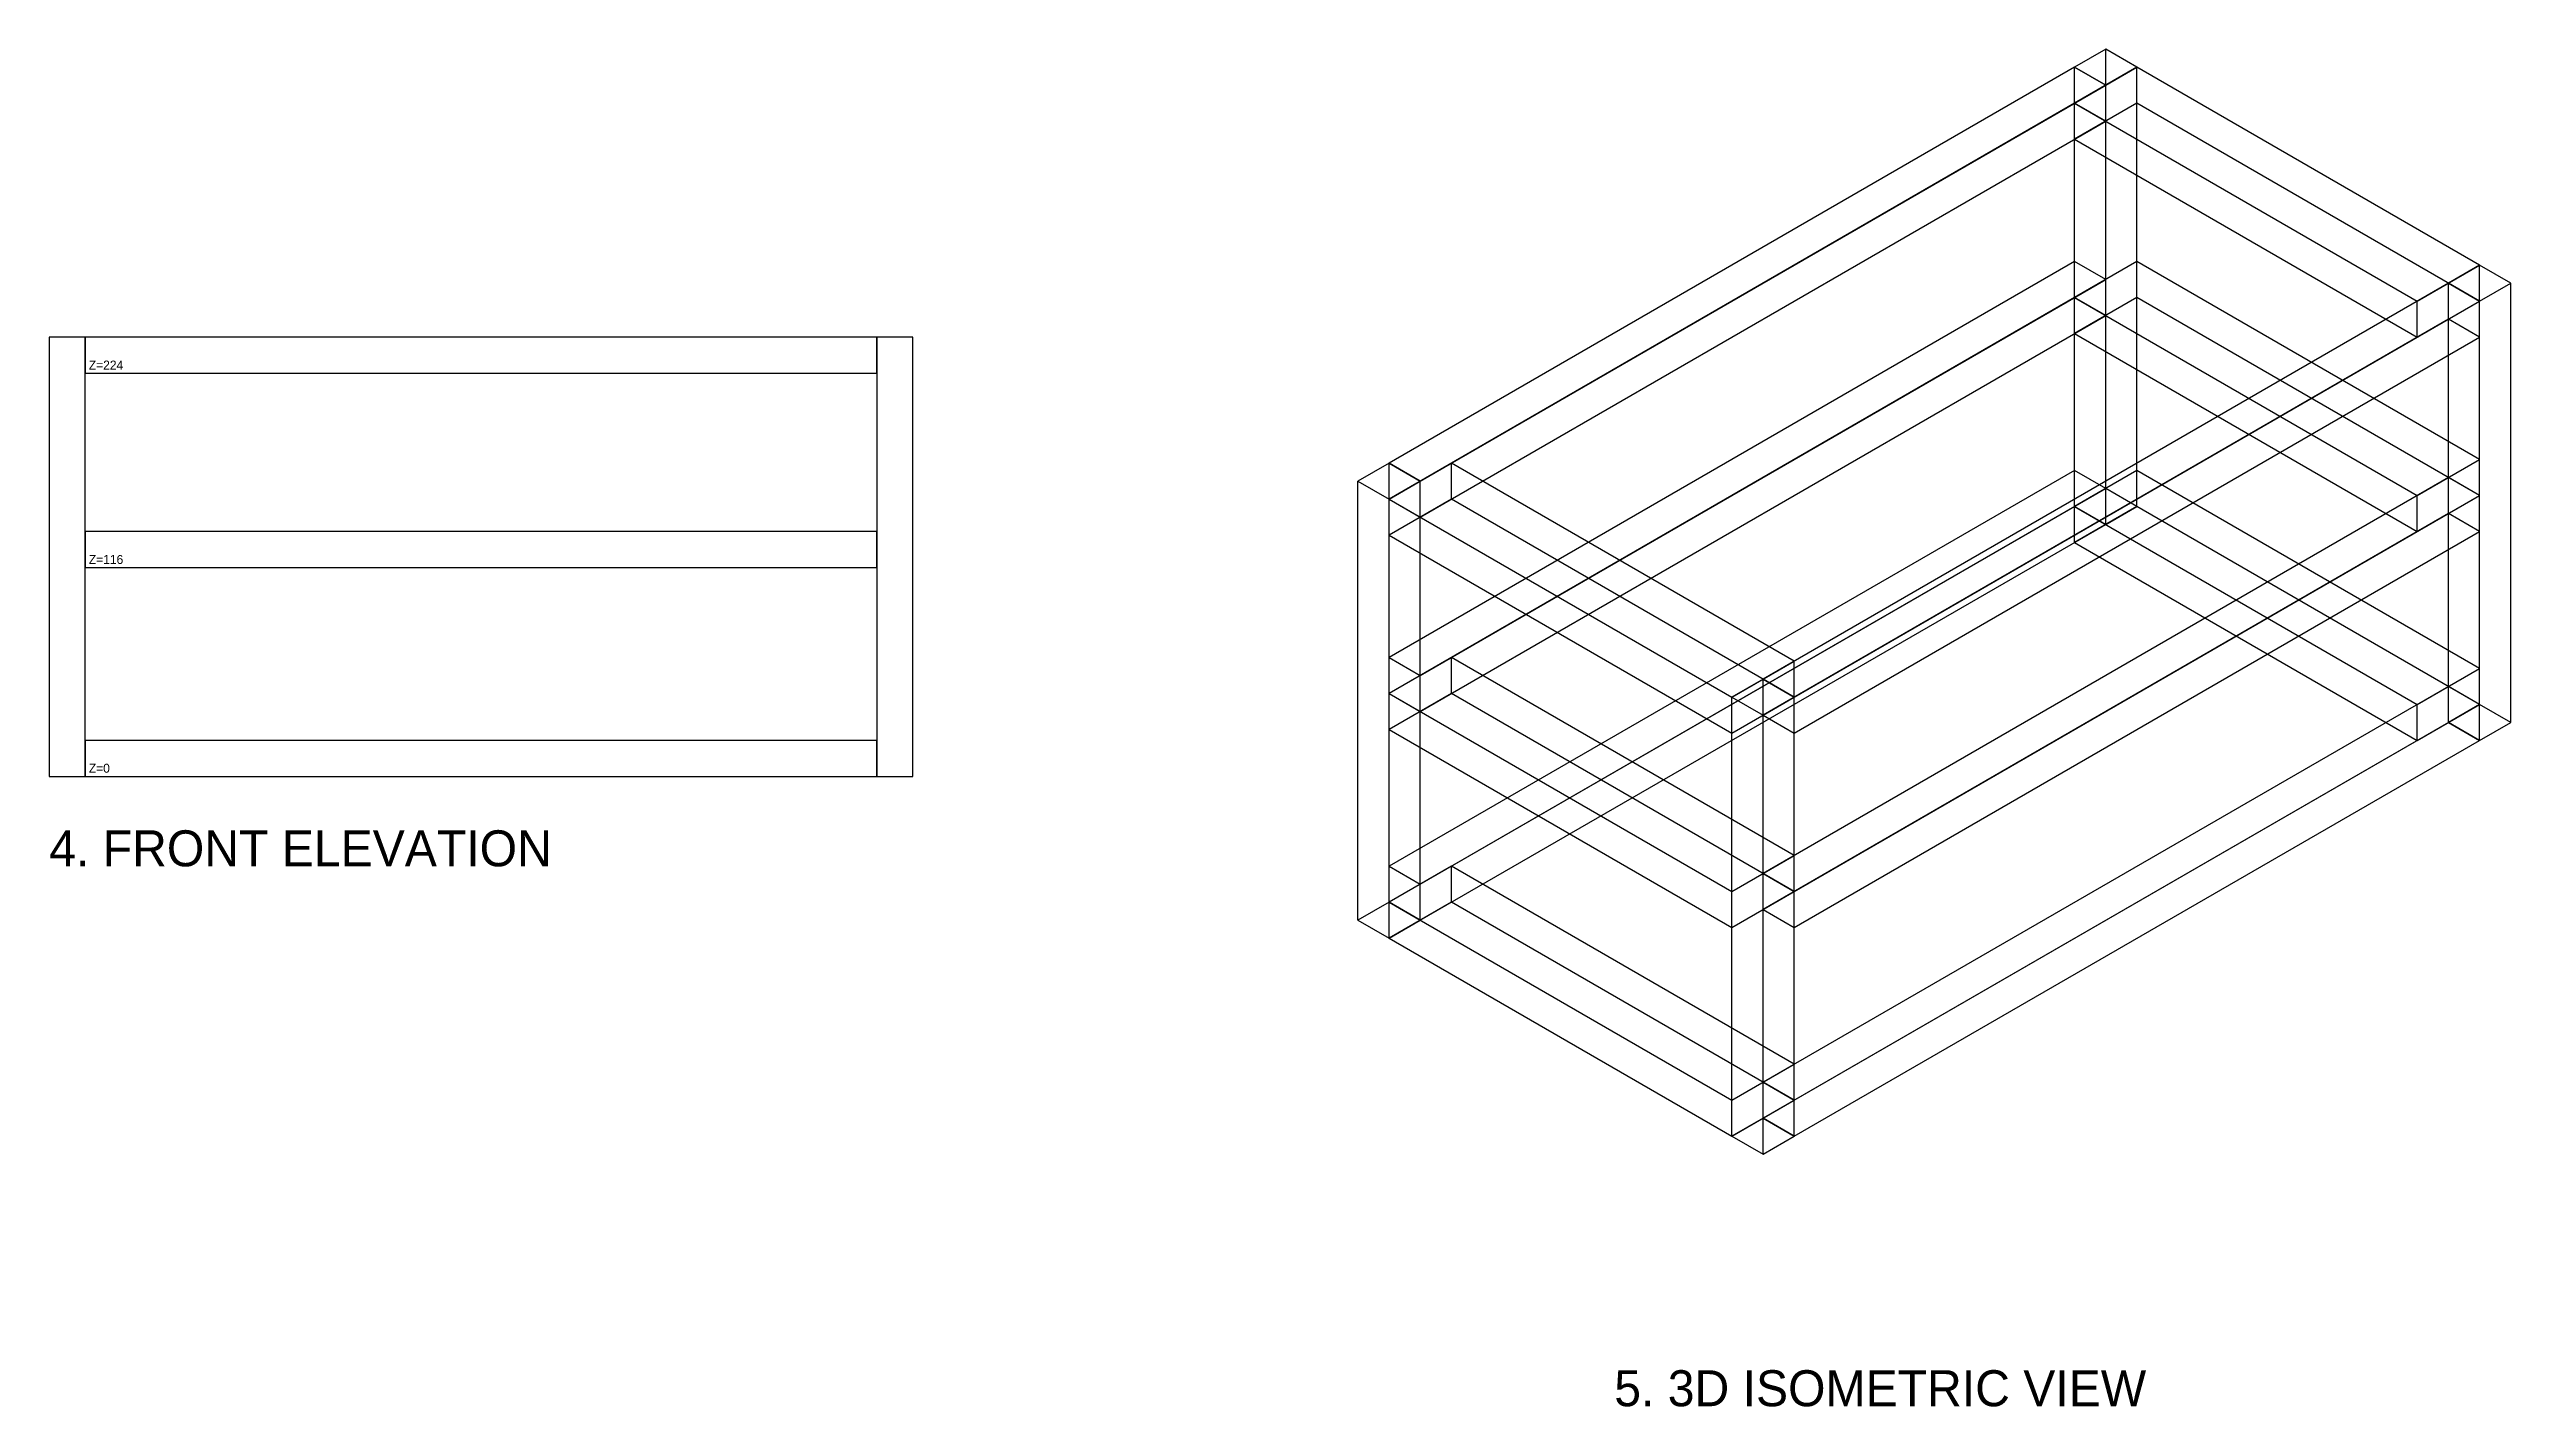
# Model space of a CAD drawing. Header units: metres. Extents: x -20 to 2060, y -1350 to 300.
# Drawn here: x -20 to 1348, y -1350 to -596 of the extents above; entities that cross this region are included whole.
import ezdxf

# ---------------------------------------------------------------- set-up
doc = ezdxf.new("R2010")
doc.units = ezdxf.units.M

msp = doc.modelspace()

# ---------------------------------------------------------------- texts
for s, height, p in [('Z=224', 5, (2, -774)), ('Z=116', 5, (2, -882)), ('Z=0', 5, (2, -998)), ('4. FRONT ELEVATION', 20, (-20, -1050)), ('5. 3D ISOMETRIC VIEW', 20, (850, -1350))]:
    msp.add_text(s, height=height).set_placement(p)

# ---------------------------------------------------------------- linework, layer by layer
at = {"color": 4}
for p, q in [((1123.2, -596), (1105.88, -606)), ((1140.52, -606), (1123.2, -596)), ((1123.2, -840), (1123.2, -596)), ((1105.88, -606), (1123.2, -616)), ((1105.88, -850), (1105.88, -606)), ((1123.2, -616), (1140.52, -606)), ((1140.52, -850), (1140.52, -606)), ((1123.2, -860), (1123.2, -616)), ((1331.04, -716), (1313.72, -726)), ((1348.36, -726), (1331.04, -716)), ((1331.04, -960), (1331.04, -716)), ((1313.72, -726), (1331.04, -736)), ((1313.72, -970), (1313.72, -726)), ((1331.04, -736), (1348.36, -726)), ((1331.04, -980), (1331.04, -736)), ((1348.36, -970), (1348.36, -726)), ((724.84, -826), (707.52, -836)), ((742.16, -836), (724.84, -826)), ((724.84, -1070), (724.84, -826)), ((707.52, -836), (724.84, -846)), ((707.52, -1080), (707.52, -836)), ((724.84, -846), (742.16, -836)), ((724.84, -1090), (724.84, -846)), ((742.16, -1080), (742.16, -836)), ((1123.2, -840), (1105.88, -850)), ((1140.52, -850), (1123.2, -840)), ((1105.88, -850), (1123.2, -860)), ((1123.2, -860), (1140.52, -850)), ((932.68, -946), (915.36, -956)), ((915.36, -956), (932.68, -966)), ((915.36, -1200), (915.36, -956)), ((950, -956), (932.68, -946)), ((932.68, -1190), (932.68, -946)), ((932.68, -966), (950, -956)), ((950, -1200), (950, -956)), ((932.68, -1210), (932.68, -966)), ((1331.04, -960), (1313.72, -970)), ((1313.72, -970), (1331.04, -980)), ((1348.36, -970), (1331.04, -960)), ((1331.04, -980), (1348.36, -970)), ((724.84, -1070), (707.52, -1080)), ((707.52, -1080), (724.84, -1090)), ((742.16, -1080), (724.84, -1070)), ((724.84, -1090), (742.16, -1080)), ((932.68, -1190), (915.36, -1200)), ((950, -1200), (932.68, -1190)), ((915.36, -1200), (932.68, -1210)), ((932.68, -1210), (950, -1200))]:
    msp.add_line(p, q, dxfattribs=at)
at = {"color": 3}
for p, q in [((1105.88, -606), (724.84, -826)), ((1123.2, -616), (1105.88, -606)), ((1105.88, -626), (1105.88, -606)), ((1105.88, -626), (724.84, -846)), ((742.16, -836), (1123.2, -616)), ((1123.2, -636), (1105.88, -626)), ((1123.2, -636), (1123.2, -616)), ((742.16, -856), (1123.2, -636)), ((1105.88, -714), (724.84, -934)), ((742.16, -944), (1123.2, -724)), ((1123.2, -724), (1105.88, -714)), ((1105.88, -734), (1105.88, -714)), ((1123.2, -744), (1123.2, -724)), ((1105.88, -734), (724.84, -954)), ((1313.72, -726), (932.68, -946)), ((950, -956), (1331.04, -736)), ((1123.2, -744), (1105.88, -734)), ((1331.04, -736), (1313.72, -726)), ((1313.72, -746), (1313.72, -726)), ((1331.04, -756), (1331.04, -736)), ((742.16, -964), (1123.2, -744)), ((1313.72, -746), (932.68, -966)), ((1331.04, -756), (1313.72, -746)), ((950, -976), (1331.04, -756)), ((724.84, -826), (742.16, -836)), ((724.84, -846), (724.84, -826)), ((1105.88, -830), (724.84, -1050)), ((1313.72, -834), (932.68, -1054)), ((1123.2, -840), (1105.88, -830)), ((1105.88, -850), (1105.88, -830)), ((1331.04, -844), (1313.72, -834)), ((1313.72, -854), (1313.72, -834)), ((724.84, -846), (742.16, -856)), ((742.16, -856), (742.16, -836)), ((742.16, -1060), (1123.2, -840)), ((950, -1064), (1331.04, -844)), ((1123.2, -860), (1123.2, -840)), ((1331.04, -864), (1331.04, -844)), ((1105.88, -850), (724.84, -1070)), ((742.16, -1080), (1123.2, -860)), ((1313.72, -854), (932.68, -1074)), ((1123.2, -860), (1105.88, -850)), ((1331.04, -864), (1313.72, -854)), ((950, -1084), (1331.04, -864)), ((724.84, -934), (742.16, -944)), ((724.84, -954), (724.84, -934)), ((742.16, -964), (742.16, -944)), ((724.84, -954), (742.16, -964)), ((932.68, -946), (950, -956)), ((932.68, -966), (932.68, -946)), ((1313.72, -950), (932.68, -1170)), ((950, -976), (950, -956)), ((1331.04, -960), (1313.72, -950)), ((1313.72, -970), (1313.72, -950)), ((932.68, -966), (950, -976)), ((1313.72, -970), (932.68, -1190)), ((950, -1180), (1331.04, -960)), ((1331.04, -980), (1313.72, -970)), ((1331.04, -980), (1331.04, -960)), ((950, -1200), (1331.04, -980)), ((724.84, -1050), (742.16, -1060)), ((724.84, -1070), (724.84, -1050)), ((742.16, -1080), (742.16, -1060)), ((932.68, -1054), (950, -1064)), ((932.68, -1074), (932.68, -1054)), ((950, -1084), (950, -1064)), ((724.84, -1070), (742.16, -1080)), ((932.68, -1074), (950, -1084)), ((932.68, -1170), (950, -1180)), ((932.68, -1190), (932.68, -1170)), ((932.68, -1190), (950, -1200)), ((950, -1200), (950, -1180))]:
    msp.add_line(p, q, dxfattribs=at)
at = {"color": 2}
for p, q in [((1140.52, -606), (1105.88, -626)), ((1331.04, -716), (1140.52, -606)), ((1140.52, -626), (1140.52, -606)), ((1140.52, -626), (1105.88, -646)), ((1105.88, -626), (1296.4, -736)), ((1105.88, -646), (1105.88, -626)), ((1331.04, -736), (1140.52, -626)), ((1105.88, -646), (1296.4, -756)), ((1140.52, -714), (1105.88, -734)), ((1331.04, -824), (1140.52, -714)), ((1140.52, -734), (1140.52, -714)), ((1296.4, -736), (1331.04, -716)), ((1331.04, -736), (1331.04, -716)), ((1140.52, -734), (1105.88, -754)), ((1105.88, -734), (1296.4, -844)), ((1105.88, -754), (1105.88, -734)), ((1331.04, -844), (1140.52, -734)), ((1296.4, -756), (1331.04, -736)), ((1296.4, -756), (1296.4, -736)), ((1105.88, -754), (1296.4, -864)), ((759.48, -826), (724.84, -846)), ((950, -936), (759.48, -826)), ((759.48, -846), (759.48, -826)), ((1140.52, -830), (1105.88, -850)), ((1331.04, -940), (1140.52, -830)), ((1140.52, -850), (1140.52, -830)), ((1296.4, -844), (1331.04, -824)), ((1331.04, -844), (1331.04, -824)), ((759.48, -846), (724.84, -866)), ((724.84, -846), (915.36, -956)), ((724.84, -866), (724.84, -846)), ((950, -956), (759.48, -846)), ((1296.4, -864), (1331.04, -844)), ((1296.4, -864), (1296.4, -844)), ((1140.52, -850), (1105.88, -870)), ((1105.88, -850), (1296.4, -960)), ((1105.88, -870), (1105.88, -850)), ((1331.04, -960), (1140.52, -850)), ((724.84, -866), (915.36, -976)), ((1105.88, -870), (1296.4, -980)), ((759.48, -934), (724.84, -954)), ((950, -1044), (759.48, -934)), ((759.48, -954), (759.48, -934)), ((915.36, -956), (950, -936)), ((950, -956), (950, -936)), ((1296.4, -960), (1331.04, -940)), ((1331.04, -960), (1331.04, -940)), ((759.48, -954), (724.84, -974)), ((724.84, -954), (915.36, -1064)), ((724.84, -974), (724.84, -954)), ((950, -1064), (759.48, -954)), ((915.36, -976), (950, -956)), ((915.36, -976), (915.36, -956)), ((1296.4, -980), (1331.04, -960)), ((1296.4, -980), (1296.4, -960)), ((724.84, -974), (915.36, -1084)), ((759.48, -1050), (724.84, -1070)), ((950, -1160), (759.48, -1050)), ((759.48, -1070), (759.48, -1050)), ((915.36, -1064), (950, -1044)), ((950, -1064), (950, -1044)), ((915.36, -1084), (950, -1064)), ((915.36, -1084), (915.36, -1064)), ((759.48, -1070), (724.84, -1090)), ((724.84, -1070), (915.36, -1180)), ((724.84, -1090), (724.84, -1070)), ((950, -1180), (759.48, -1070)), ((724.84, -1090), (915.36, -1200)), ((915.36, -1180), (950, -1160)), ((950, -1180), (950, -1160)), ((915.36, -1200), (950, -1180)), ((915.36, -1200), (915.36, -1180))]:
    msp.add_line(p, q, dxfattribs=at)
at = {"color": 4, "linetype": 'CONTINUOUS'}
for points in [[(-20, -1000), (0, -1000), (0, -756), (-20, -756), (-20, -1000)], [(440, -1000), (460, -1000), (460, -756), (440, -756), (440, -1000)]]:
    msp.add_lwpolyline(points, dxfattribs=at)
at = {"color": 3, "linetype": 'CONTINUOUS'}
for points in [[(0, -776), (440, -776), (440, -756), (0, -756), (0, -776)], [(0, -884), (440, -884), (440, -864), (0, -864), (0, -884)], [(0, -1000), (440, -1000), (440, -980), (0, -980), (0, -1000)]]:
    msp.add_lwpolyline(points, dxfattribs=at)

msp.set_redraw_order([(e.dxf.handle, doc.entitydb.next_handle()) for e in msp.query("TEXT MTEXT ATTDEF DIMENSION ARC_DIMENSION")])  # texts and dimensions are drawn at this point

doc.saveas('drawing.dxf')
